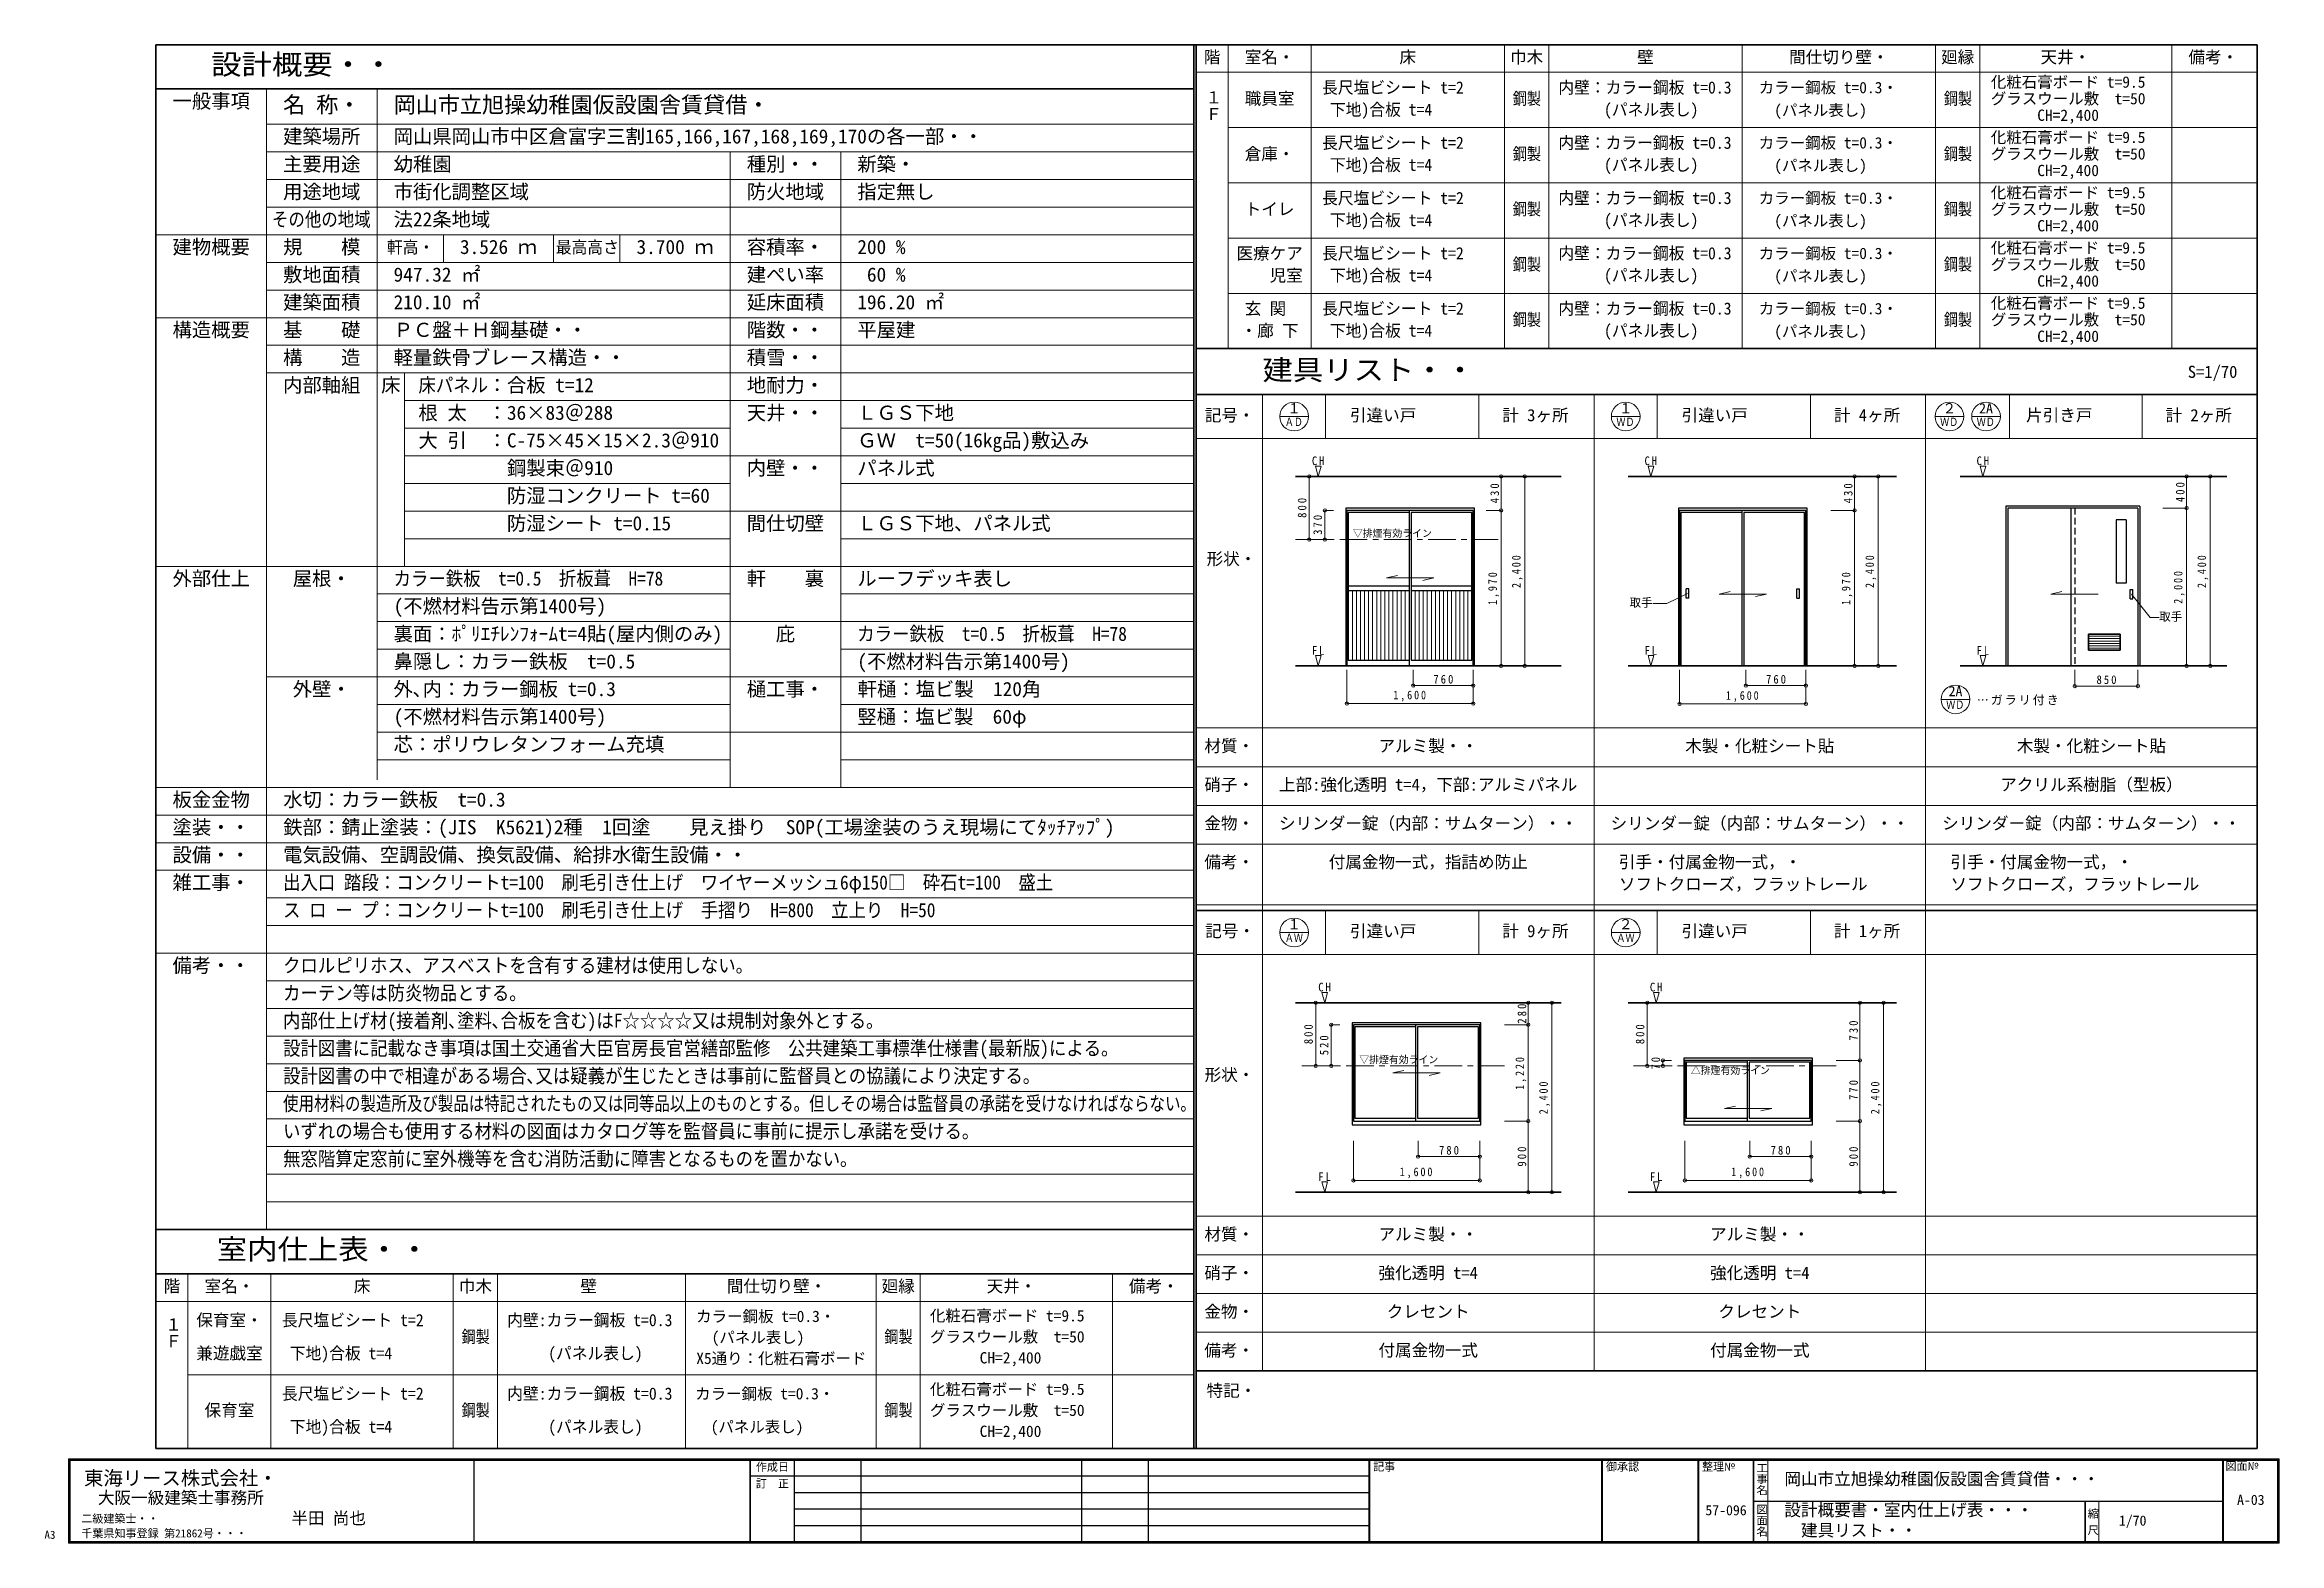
# Model space of a CAD drawing. Units: millimetres at full size, sheet at 1:70, with parts at 1:100. Extents: x -14303 to 14000, y -9695 to 9288.
import ezdxf
from ezdxf.enums import TextEntityAlignment as Align

# ---------------------------------------------------------------- set-up
doc = ezdxf.new("R2010")
doc.units = ezdxf.units.MM
doc.header["$LTSCALE"] = 70
doc.header["$PDMODE"] = 32
doc.header["$PDSIZE"] = 42
doc.linetypes.add('CHAIN1', pattern=[8, 5, -1, 1, -1])
doc.linetypes.add('DASHED1', pattern=[1.8, 1.2, -0.6])
for name, color, linetype, lineweight in [('0-0', 7, 'Continuous', 18), ('1-1', 7, 'Continuous', 18), ('9-0', 7, 'Continuous', 18), ('F-0', 3, 'Continuous', 25)]:
    doc.layers.add(name, color=color, linetype=linetype, lineweight=lineweight)
doc.layers.add('0-1', color=7, linetype='Continuous')
doc.layers.add('F-1', color=7, linetype='Continuous')
doc.styles.add('@ＭＳ ゴシック', font='')
doc.styles.add('HGｺﾞｼｯｸM', font='')
doc.styles.add('ＭＳ ゴシック', font='')
doc.styles.get('@ＭＳ ゴシック').set_extended_font_data('@MS Gothic')
doc.styles.get('HGｺﾞｼｯｸM').set_extended_font_data('HGｺﾞｼｯｸM')
doc.styles.get('ＭＳ ゴシック').set_extended_font_data('MS Gothic')

msp = doc.modelspace()

# ---------------------------------------------------------------- texts
at = {"layer": '0-0', "style": 'ＭＳ ゴシック'}
for s, height, p in [('設計概要書・室内仕上げ表・・・', 154, (7731.5, -9395.75)), ('1/70', 128.3, (11968.25, -9509.5)), ('A-03', 128.3, (13464.5, -9247)), ('\u3000建具リスト・・', 154, (7731.5, -9653))]:
    msp.add_text(s, height=height, dxfattribs=at).set_placement(p, align=Align.BOTTOM_LEFT)
at = {"layer": '0-1', "color": 3, "style": 'ＭＳ ゴシック', "width": 1.1}
for s, p in [('設計概要・・', (-12193.86, 8832.8)), ('建具リスト・・', (1120.14, 4962.43)), ('室内仕上表・・', (-12123.65, -6175.21))]:
    msp.add_text(s, height=256.6, dxfattribs=at).set_placement(p, align=Align.BOTTOM_LEFT)
at = {"layer": '0-1'}
for s, height, style, p in [('階', 154, 'ＭＳ ゴシック', (378.14, 9007.8)), ('室名・', 154, 'ＭＳ ゴシック', (896.14, 9007.8)), ('床', 154, 'ＭＳ ゴシック', (2856.14, 9007.8)), ('巾木', 154, 'ＭＳ ゴシック', (4256.14, 9007.8)), ('壁', 154, 'ＭＳ ゴシック', (5866.14, 9007.8)), ('間仕切り壁・', 154, 'ＭＳ ゴシック', (7791.14, 9007.8)), ('廻縁', 154, 'ＭＳ ゴシック', (9716.14, 9007.8)), ('天井・', 154, 'ＭＳ ゴシック', (10976.14, 9007.8)), ('備考・', 154, 'ＭＳ ゴシック', (12848.81, 9007.8)), ('カラー鋼板 t=0.3・', 143.7, 'ＭＳ ゴシック', (7406.14, 8629.8)), ('化粧石膏ボード t=9.5', 143.7, 'ＭＳ ゴシック', (10346.14, 8699.8)), ('一般事項', 179.6, 'ＭＳ ゴシック', (-12683.86, 8430.3)), ('名 称・', 205.3, 'ＭＳ ゴシック', (-11283.86, 8363.8)), ('岡山市立旭操幼稚園仮設園舎賃貸借・', 205.3, 'ＭＳ ゴシック', (-9883.86, 8363.8)), ('職員室', 154, 'ＭＳ ゴシック', (896.14, 8482.8)), ('\u3000(パネル表し)', 143.7, 'ＭＳ ゴシック', (7406.14, 8342.8)), ('グラスウール敷\u3000t=50', 143.7, 'ＭＳ ゴシック', (10346.14, 8489.8)), ('建築場所', 179.6, 'ＭＳ ゴシック', (-11283.86, 7982.3)), ('岡山県岡山市中区倉富字三割165,166,167,168,169,170の各一部・・', 179.6, 'ＭＳ ゴシック', (-9883.86, 7982.3)), ('化粧石膏ボード t=9.5', 143.7, 'ＭＳ ゴシック', (10346.14, 7999.8)), ('\u3000\u3000\u3000CH=2,400', 143.7, 'ＭＳ ゴシック', (10346.14, 8279.8)), ('倉庫・', 154, 'ＭＳ ゴシック', (896.14, 7782.8)), ('カラー鋼板 t=0.3・', 143.7, 'ＭＳ ゴシック', (7406.14, 7929.8)), ('グラスウール敷\u3000t=50', 143.7, 'ＭＳ ゴシック', (10346.14, 7789.8)), ('主要用途', 179.6, 'ＭＳ ゴシック', (-11283.86, 7632.3)), ('幼稚園', 179.6, 'ＭＳ ゴシック', (-9883.86, 7632.3)), ('種別・・', 179.6, 'ＭＳ ゴシック', (-5410.86, 7632.3)), ('新築・', 179.6, 'ＭＳ ゴシック', (-4010.86, 7632.3)), ('\u3000(パネル表し)', 143.7, 'ＭＳ ゴシック', (7406.14, 7642.8)), ('\u3000\u3000\u3000CH=2,400', 143.7, 'ＭＳ ゴシック', (10346.14, 7579.8)), ('用途地域', 179.6, 'ＭＳ ゴシック', (-11283.86, 7282.3)), ('市街化調整区域', 179.6, 'ＭＳ ゴシック', (-9883.86, 7282.3)), ('防火地域', 179.6, 'ＭＳ ゴシック', (-5410.86, 7282.3)), ('指定無し', 179.6, 'ＭＳ ゴシック', (-4010.86, 7282.3)), ('カラー鋼板 t=0.3・', 143.7, 'ＭＳ ゴシック', (7406.14, 7229.8)), ('化粧石膏ボード t=9.5', 143.7, 'ＭＳ ゴシック', (10346.14, 7299.8)), ('法22条地域', 179.6, 'ＭＳ ゴシック', (-9883.86, 6932.29)), ('トイレ', 154, 'ＭＳ ゴシック', (896.14, 7082.8)), ('\u3000(パネル表し)', 143.7, 'ＭＳ ゴシック', (7406.14, 6942.8)), ('グラスウール敷\u3000t=50', 143.7, 'ＭＳ ゴシック', (10346.14, 7089.8)), ('建物概要', 179.6, 'ＭＳ ゴシック', (-12683.86, 6582.29)), ('規\u3000\u3000模', 179.6, 'ＭＳ ゴシック', (-11283.86, 6582.3)), ('3.526 ｍ', 179.6, 'ＭＳ ゴシック', (-9043.86, 6582.3)), ('3.700 ｍ', 179.6, 'ＭＳ ゴシック', (-6807.36, 6582.3)), ('容積率・', 179.6, 'ＭＳ ゴシック', (-5410.86, 6582.3)), ('200 %', 179.6, 'ＭＳ ゴシック', (-4010.86, 6582.3)), ('化粧石膏ボード t=9.5', 143.7, 'ＭＳ ゴシック', (10346.14, 6599.8)), ('\u3000\u3000\u3000CH=2,400', 143.7, 'ＭＳ ゴシック', (10346.14, 6879.8)), ('医療ケア', 154, 'ＭＳ ゴシック', (791.53, 6522.8)), ('カラー鋼板 t=0.3・', 143.7, 'ＭＳ ゴシック', (7406.14, 6529.8)), ('グラスウール敷\u3000t=50', 143.7, 'ＭＳ ゴシック', (10346.14, 6389.8)), ('敷地面積', 179.6, 'ＭＳ ゴシック', (-11283.86, 6232.29)), ('947.32 ㎡', 179.6, 'ＭＳ ゴシック', (-9883.86, 6232.29)), ('建ぺい率', 179.6, 'HGｺﾞｼｯｸM', (-5410.86, 6232.29)), (' 60 %', 179.6, 'ＭＳ ゴシック', (-4010.86, 6232.29)), ('\u3000\u3000児室', 154, 'ＭＳ ゴシック', (791.14, 6242.8)), ('\u3000(パネル表し)', 143.7, 'ＭＳ ゴシック', (7406.14, 6242.8)), ('\u3000\u3000\u3000CH=2,400', 143.7, 'ＭＳ ゴシック', (10346.14, 6179.8)), ('建築面積', 179.6, 'ＭＳ ゴシック', (-11283.86, 5882.3)), ('210.10 ㎡', 179.6, 'ＭＳ ゴシック', (-9883.86, 5882.29)), ('延床面積', 179.6, 'ＭＳ ゴシック', (-5410.86, 5882.3)), ('196.20 ㎡', 179.6, 'ＭＳ ゴシック', (-4010.86, 5882.29)), ('玄 関', 154, 'ＭＳ ゴシック', (896.14, 5822.8)), ('カラー鋼板 t=0.3・', 143.7, 'ＭＳ ゴシック', (7406.14, 5829.8)), ('化粧石膏ボード t=9.5', 143.7, 'ＭＳ ゴシック', (10346.14, 5899.8)), ('構造概要', 179.6, 'ＭＳ ゴシック', (-12683.86, 5532.29)), ('基\u3000\u3000礎', 179.6, 'ＭＳ ゴシック', (-11283.86, 5532.29)), ('ＰＣ盤＋Ｈ鋼基礎・・', 179.6, 'ＭＳ ゴシック', (-9882.82, 5532.29)), ('階数・・', 179.6, 'ＭＳ ゴシック', (-5410.86, 5532.29)), ('平屋建', 179.6, 'ＭＳ ゴシック', (-4010.86, 5532.29)), ('・廊 下', 154, 'ＭＳ ゴシック', (843.64, 5542.8)), ('\u3000(パネル表し)', 143.7, 'ＭＳ ゴシック', (7406.14, 5542.8)), ('グラスウール敷\u3000t=50', 143.7, 'ＭＳ ゴシック', (10346.14, 5689.8)), ('\u3000\u3000\u3000CH=2,400', 143.7, 'ＭＳ ゴシック', (10346.14, 5479.8)), ('構\u3000\u3000造', 179.6, 'ＭＳ ゴシック', (-11283.86, 5182.29)), ('軽量鉄骨ブレース構造・・', 179.6, 'ＭＳ ゴシック', (-9884.04, 5182.6)), ('積雪・・', 179.6, 'ＭＳ ゴシック', (-5410.86, 5182.29)), ('S=1/70', 154, 'ＭＳ ゴシック', (12840.8, 5021.05)), ('内部軸組', 179.6, 'ＭＳ ゴシック', (-11283.86, 4832.29)), ('床', 179.6, 'ＭＳ ゴシック', (-10041.36, 4832.29)), ('：合板 t=12', 179.6, 'ＭＳ ゴシック', (-8693.86, 4832.29)), ('地耐力・', 179.6, 'ＭＳ ゴシック', (-5410.86, 4832.29)), ('根 太', 179.6, 'ＭＳ ゴシック', (-9568.86, 4482.29)), ('：36×83＠288', 179.6, 'ＭＳ ゴシック', (-8693.86, 4482.29)), ('天井・・', 179.6, 'ＭＳ ゴシック', (-5410.86, 4482.29)), ('ＬＧＳ下地', 179.6, 'ＭＳ ゴシック', (-4010.86, 4482.29)), ('記号・', 154, 'ＭＳ ゴシック', (390.83, 4471.32)), ('１', 128.3, 'ＭＳ ゴシック', (1433.91, 4580.07)), ('引違い戸', 154, 'ＭＳ ゴシック', (2229.22, 4472.43)), ('計 3ヶ所', 154, 'ＭＳ ゴシック', (4158.71, 4472.43)), ('１', 128.3, 'ＭＳ ゴシック', (5633.91, 4580.07)), ('引違い戸', 154, 'ＭＳ ゴシック', (6429.22, 4472.43)), ('計 4ヶ所', 154, 'ＭＳ ゴシック', (8358.71, 4472.43)), ('２', 128.3, 'ＭＳ ゴシック', (9733.91, 4580.07)), ('2A', 128.3, 'ＭＳ ゴシック', (10197.91, 4580.07)), ('片引き戸', 154, 'ＭＳ ゴシック', (10793.22, 4472.43)), ('計 2ヶ所', 154, 'ＭＳ ゴシック', (12558.71, 4472.43)), ('大 引', 179.6, 'ＭＳ ゴシック', (-9568.86, 4132.29)), ('：C-75×45×15×2.3＠910', 179.6, 'ＭＳ ゴシック', (-8693.86, 4132.29)), ('ＧＷ\u3000t=50(16kg品)敷込み', 179.6, 'ＭＳ ゴシック', (-4010.86, 4132.29)), ('\u3000鋼製束＠910', 179.6, 'ＭＳ ゴシック', (-8693.86, 3782.29)), ('内壁・・', 179.6, 'ＭＳ ゴシック', (-5410.86, 3782.29)), ('パネル式', 179.6, 'ＭＳ ゴシック', (-4010.86, 3782.29)), ('\u3000防湿コンクリート t=60', 179.6, 'ＭＳ ゴシック', (-8693.86, 3432.29)), ('\u3000防湿シート t=0.15', 179.6, 'ＭＳ ゴシック', (-8693.86, 3082.29)), ('間仕切壁', 179.6, 'ＭＳ ゴシック', (-5410.86, 3082.29)), ('ＬＧＳ下地、パネル式', 179.6, 'ＭＳ ゴシック', (-4010.86, 3082.29)), ('形状・', 154, 'ＭＳ ゴシック', (413.14, 2652.43)), ('外部仕上', 179.6, 'ＭＳ ゴシック', (-12683.86, 2382.29)), ('屋根・', 179.6, 'ＭＳ ゴシック', (-11161.36, 2382.29)), ('軒\u3000\u3000裏', 179.6, 'ＭＳ ゴシック', (-5410.86, 2382.29)), ('ルーフデッキ表し', 179.6, 'ＭＳ ゴシック', (-4010.86, 2382.29)), ('(不燃材料告示第1400号)', 179.6, 'ＭＳ ゴシック', (-9883.86, 2032.29)), ('裏面：ﾎﾟﾘｴﾁﾚﾝﾌｫｰﾑt=4貼(屋内側のみ)', 179.6, 'ＭＳ ゴシック', (-9883.86, 1682.29)), ('庇', 179.6, 'ＭＳ ゴシック', (-5043.36, 1682.29)), ('鼻隠し：カラー鉄板\u3000t=0.5', 179.6, 'ＭＳ ゴシック', (-9883.86, 1332.29)), ('(不燃材料告示第1400号)', 179.6, 'ＭＳ ゴシック', (-4010.86, 1332.29)), ('外壁・', 179.6, 'ＭＳ ゴシック', (-11161.36, 982.29)), ('外､内：カラー鋼板 t=0.3', 179.6, 'ＭＳ ゴシック', (-9883.86, 982.29)), ('樋工事・', 179.6, 'ＭＳ ゴシック', (-5410.86, 982.29)), ('軒樋：塩ビ製\u3000120角', 179.6, 'ＭＳ ゴシック', (-4006.56, 982.27)), ('2A', 128.3, 'ＭＳ ゴシック', (9811.45, 997.12)), ('(不燃材料告示第1400号)', 179.6, 'ＭＳ ゴシック', (-9883.86, 632.29)), ('竪樋：塩ビ製\u300060φ', 179.6, 'ＭＳ ゴシック', (-4010.86, 632.29)), ('芯：ポリウレタンフォーム充填', 179.6, 'ＭＳ ゴシック', (-9883.86, 282.29)), ('材質・', 154, 'ＭＳ ゴシック', (385.14, 282.43)), ('アルミ製・・', 154, 'ＭＳ ゴシック', (2590.14, 282.43)), ('木製・化粧シート貼', 154, 'ＭＳ ゴシック', (6475.14, 282.43)), ('木製・化粧シート貼', 154, 'ＭＳ ゴシック', (10675.14, 282.43)), ('硝子・', 154, 'ＭＳ ゴシック', (385.14, -207.57)), ('上部:強化透明 t=4，下部:アルミパネル', 154, 'ＭＳ ゴシック', (1330.14, -207.57)), ('アクリル系樹脂（型板）', 154, 'ＭＳ ゴシック', (10465.14, -207.57)), ('板金金物', 179.6, 'ＭＳ ゴシック', (-12683.86, -417.71)), ('水切：カラー鉄板\u3000t=0.3', 179.6, 'ＭＳ ゴシック', (-11281.37, -417.71)), ('塗装・・', 179.6, 'ＭＳ ゴシック', (-12683.86, -767.71)), ('鉄部：錆止塗装：(JIS\u3000K5621)2種\u30001回塗\u3000\u3000見え掛り\u3000SOP(工場塗装のうえ現場にてﾀｯﾁｱｯﾌﾟ)', 179.6, 'ＭＳ ゴシック', (-11281.37, -767.71)), ('金物・', 154, 'ＭＳ ゴシック', (385.14, -697.57)), ('シリンダー錠（内部：サムターン）・・', 154, 'ＭＳ ゴシック', (1330.14, -697.57)), ('シリンダー錠（内部：サムターン）・・', 154, 'ＭＳ ゴシック', (5530.14, -697.57)), ('シリンダー錠（内部：サムターン）・・', 154, 'ＭＳ ゴシック', (9730.14, -697.57)), ('設備・・', 179.6, 'ＭＳ ゴシック', (-12683.86, -1117.71)), ('電気設備、空調設備、換気設備、給排水衛生設備・・', 179.6, 'ＭＳ ゴシック', (-11283.86, -1117.71)), ('備考・', 154, 'ＭＳ ゴシック', (385.14, -1187.57)), ('付属金物一式，指詰め防止', 154, 'ＭＳ ゴシック', (1960.14, -1187.57)), ('引手・付属金物一式，・', 154, 'ＭＳ ゴシック', (5635.14, -1187.57)), ('引手・付属金物一式，・', 154, 'ＭＳ ゴシック', (9835.14, -1187.57)), ('雑工事・', 179.6, 'ＭＳ ゴシック', (-12683.86, -1467.71)), ('ソフトクローズ，フラットレール', 154, 'ＭＳ ゴシック', (5635.14, -1467.57)), ('ソフトクローズ，フラットレール', 154, 'ＭＳ ゴシック', (9835.14, -1467.57)), ('記号・', 154, 'ＭＳ ゴシック', (395.49, -2061.3)), ('１', 128.3, 'ＭＳ ゴシック', (1433.91, -1954.93)), ('引違い戸', 154, 'ＭＳ ゴシック', (2229.22, -2062.57)), ('計 9ヶ所', 154, 'ＭＳ ゴシック', (4158.71, -2062.57)), ('２', 128.3, 'ＭＳ ゴシック', (5633.91, -1954.93)), ('引違い戸', 154, 'ＭＳ ゴシック', (6429.22, -2062.57)), ('計 1ヶ所', 154, 'ＭＳ ゴシック', (8358.71, -2062.57)), ('備考・・', 179.6, 'ＭＳ ゴシック', (-12683.86, -2517.71)), ('形状・', 154, 'ＭＳ ゴシック', (387.87, -3882.57)), ('材質・', 154, 'ＭＳ ゴシック', (385.14, -5902.57)), ('アルミ製・・', 154, 'ＭＳ ゴシック', (2590.14, -5902.57)), ('アルミ製・・', 154, 'ＭＳ ゴシック', (6790.14, -5902.57)), ('硝子・', 154, 'ＭＳ ゴシック', (385.14, -6392.57)), ('強化透明 t=4', 154, 'ＭＳ ゴシック', (2590.14, -6392.57)), ('強化透明 t=4', 154, 'ＭＳ ゴシック', (6790.14, -6392.57)), ('階', 154, 'ＭＳ ゴシック', (-12795.86, -6560.21)), ('室名・', 154, 'ＭＳ ゴシック', (-12277.86, -6560.21)), ('床', 154, 'ＭＳ ゴシック', (-10387.86, -6560.21)), ('巾木', 154, 'ＭＳ ゴシック', (-9057.86, -6560.21)), ('壁', 154, 'ＭＳ ゴシック', (-7517.86, -6560.21)), ('間仕切り壁・', 154, 'ＭＳ ゴシック', (-5662.86, -6560.21)), ('廻縁', 154, 'ＭＳ ゴシック', (-3702.86, -6560.21)), ('天井・', 154, 'ＭＳ ゴシック', (-2372.86, -6560.21)), ('備考・', 154, 'ＭＳ ゴシック', (-570.19, -6560.21)), ('保育室・', 154, 'ＭＳ ゴシック', (-12382.86, -6990.71)), ('カラー鋼板 t=0.3・', 143.7, 'ＭＳ ゴシック', (-6051.86, -6934.71)), ('化粧石膏ボード t=9.5', 143.7, 'ＭＳ ゴシック', (-3091.07, -6927.71)), ('金物・', 154, 'ＭＳ ゴシック', (385.14, -6882.57)), ('クレセント', 154, 'ＭＳ ゴシック', (2695.14, -6882.57)), ('クレセント', 154, 'ＭＳ ゴシック', (6895.14, -6882.57)), ('\u3000(パネル表し)', 143.7, 'ＭＳ ゴシック', (-6051.86, -7200.71)), ('グラスウール敷\u3000t=50', 143.7, 'ＭＳ ゴシック', (-3091.07, -7193.71)), ('兼遊戯室', 154, 'ＭＳ ゴシック', (-12382.86, -7410.71)), ('X5通り：化粧石膏ボード', 143.7, 'ＭＳ ゴシック', (-6050.7, -7466.71)), ('CH=2,400', 143.7, 'ＭＳ ゴシック', (-2461.07, -7459.71)), ('備考・', 154, 'ＭＳ ゴシック', (385.14, -7372.57)), ('付属金物一式', 154, 'ＭＳ ゴシック', (2590.14, -7372.57)), ('付属金物一式', 154, 'ＭＳ ゴシック', (6790.14, -7372.57)), ('保育室', 154, 'ＭＳ ゴシック', (-12277.86, -8131.71)), ('カラー鋼板 t=0.3・', 143.7, 'ＭＳ ゴシック', (-6063.96, -7914.71)), ('化粧石膏ボード t=9.5', 143.7, 'ＭＳ ゴシック', (-3091.07, -7858.71)), ('グラスウール敷\u3000t=50', 143.7, 'ＭＳ ゴシック', (-3091.07, -8124.71)), ('特記・', 154, 'ＭＳ ゴシック', (413.14, -7883.16)), ('\u3000(パネル表し)', 143.7, 'ＭＳ ゴシック', (-6063.96, -8334.71)), ('CH=2,400', 143.7, 'ＭＳ ゴシック', (-2461.07, -8390.71))]:
    msp.add_text(s, height=height, dxfattribs=dict(at, style=style)).set_placement(p, align=Align.BOTTOM_LEFT)
at = {"layer": '0-1', "style": 'ＭＳ ゴシック'}
for s, height, width, p in [('長尺塩ビシート t=2', 154, 0.95, (1876.14, 8622.8)), ('内壁：カラー鋼板 t=0.3', 154, 0.95, (4868.64, 8622.8)), (' 下地)合板 t=4', 154, 0.95, (1876.14, 8342.8)), ('鋼製', 154, 0.85, (4291.14, 8482.8)), ('(パネル表し)', 154, 0.95, (5446.14, 8342.8)), ('鋼製', 154, 0.85, (9751.14, 8482.8)), ('長尺塩ビシート t=2', 154, 0.95, (1876.14, 7922.8)), ('鋼製', 154, 0.85, (4291.14, 7782.8)), ('内壁：カラー鋼板 t=0.3', 154, 0.95, (4868.64, 7922.8)), ('鋼製', 154, 0.85, (9751.14, 7782.8)), (' 下地)合板 t=4', 154, 0.95, (1876.14, 7642.8)), ('(パネル表し)', 154, 0.95, (5446.14, 7642.8)), ('長尺塩ビシート t=2', 154, 0.95, (1876.14, 7222.8)), ('内壁：カラー鋼板 t=0.3', 154, 0.95, (4868.64, 7222.8)), ('その他の地域', 179.6, 0.85, (-11423.86, 6932.3)), (' 下地)合板 t=4', 154, 0.95, (1876.14, 6942.8)), ('鋼製', 154, 0.85, (4291.14, 7082.8)), ('(パネル表し)', 154, 0.95, (5446.14, 6942.8)), ('鋼製', 154, 0.85, (9751.14, 7082.8)), ('軒高・', 154, 0.95, (-9967.86, 6599.8)), ('最高高さ', 154, 0.95, (-7829.36, 6599.8)), ('長尺塩ビシート t=2', 154, 0.95, (1876.14, 6522.8)), ('鋼製', 154, 0.85, (4291.14, 6382.8)), ('内壁：カラー鋼板 t=0.3', 154, 0.95, (4868.64, 6522.8)), ('鋼製', 154, 0.85, (9751.14, 6382.8)), (' 下地)合板 t=4', 154, 0.95, (1876.14, 6242.8)), ('(パネル表し)', 154, 0.95, (5446.14, 6242.8)), ('長尺塩ビシート t=2', 154, 0.95, (1876.14, 5822.8)), ('内壁：カラー鋼板 t=0.3', 154, 0.95, (4868.64, 5822.8)), (' 下地)合板 t=4', 154, 0.95, (1876.14, 5542.8)), ('鋼製', 154, 0.85, (4291.14, 5682.8)), ('(パネル表し)', 154, 0.95, (5446.14, 5542.8)), ('鋼製', 154, 0.85, (9751.14, 5682.8)), ('床パネル', 179.6, 0.9, (-9568.86, 4832.29)), ('ＡＤ', 102.6, 0.8, (1403.6, 4427.06)), ('ＷＤ', 102.6, 0.8, (5603.6, 4427.06)), ('ＷＤ', 102.6, 0.8, (9703.6, 4427.06)), ('ＷＤ', 102.6, 0.8, (10167.6, 4427.06)), ('カラー鉄板\u3000t=0.5\u3000折板葺\u3000H=78', 179.6, 0.9, (-9883.86, 2382.29)), ('カラー鉄板\u3000t=0.5\u3000折板葺\u3000H=78', 179.6, 0.9, (-4010.86, 1682.29)), ('ＷＤ', 102.6, 0.8, (9781.13, 844.12)), ('出入口 踏段：コンクリートt=100\u3000刷毛引き仕上げ\u3000ワイヤーメッシュ6φ150□\u3000砕石t=100\u3000盛土', 179.6, 0.9, (-11283.86, -1467.71)), ('ス ロ ー プ：コンクリートt=100\u3000刷毛引き仕上げ\u3000手摺り\u3000H=800\u3000立上り\u3000H=50', 179.6, 0.9, (-11283.86, -1817.71)), ('ＡＷ', 102.6, 0.8, (1403.6, -2107.94)), ('ＡＷ', 102.6, 0.8, (5603.6, -2107.94)), ('クロルピリホス、アスベストを含有する建材は使用しない。', 179.6, 0.9, (-11283.86, -2517.71)), ('カーテン等は防炎物品とする｡', 179.6, 0.9, (-11283.86, -2867.71)), ('内部仕上げ材(接着剤､塗料､合板を含む)はF☆☆☆☆又は規制対象外とする｡', 179.6, 0.9, (-11283.86, -3217.71)), ('設計図書に記載なき事項は国土交通省大臣官房長官営繕部監修\u3000公共建築工事標準仕様書(最新版)による｡', 179.6, 0.9, (-11283.86, -3567.71)), ('設計図書の中で相違がある場合､又は疑義が生じたときは事前に監督員との協議により決定する｡', 179.6, 0.9, (-11283.86, -3917.71)), ('使用材料の製造所及び製品は特記されたもの又は同等品以上のものとする。但しその場合は監督員の承諾を受けなければならない｡', 179.6, 0.8, (-11283.86, -4267.71)), ('いずれの場合も使用する材料の図面はカタログ等を監督員に事前に提示し承諾を受ける｡', 179.6, 0.9, (-11283.86, -4617.71)), ('無窓階算定窓前に室外機等を含む消防活動に障害となるものを置かない｡', 179.6, 0.9, (-11283.86, -4967.71)), ('長尺塩ビシート t=2', 154, 0.95, (-11297.86, -6990.71)), ('内壁:カラー鋼板 t=0.3', 154, 0.95, (-8445.36, -6990.71)), ('鋼製', 154, 0.85, (-9022.86, -7200.71)), ('鋼製', 154, 0.85, (-3667.86, -7200.71)), (' 下地)合板 t=4', 154, 0.95, (-11297.86, -7410.71)), ('(パネル表し)', 154, 0.95, (-7925.88, -7410.71)), ('長尺塩ビシート t=2', 154, 0.95, (-11297.86, -7921.71)), ('鋼製', 154, 0.85, (-9022.86, -8131.71)), ('内壁:カラー鋼板 t=0.3', 154, 0.95, (-8445.36, -7921.71)), ('鋼製', 154, 0.85, (-3667.86, -8131.71)), (' 下地)合板 t=4', 154, 0.95, (-11297.86, -8341.71)), ('(パネル表し)', 154, 0.95, (-7925.88, -8341.71))]:
    msp.add_text(s, height=height, dxfattribs=dict(at, width=width)).set_placement(p, align=Align.BOTTOM_LEFT)
at = {"layer": '0-1', "style": '@ＭＳ ゴシック'}
for p in [(378.14, 8727.8), (-12795.86, -6815.71)]:
    msp.add_text('１Ｆ', height=154, rotation=270, dxfattribs=at).set_placement(p, align=Align.BOTTOM_LEFT)
at = {"layer": '9-0', "style": 'ＭＳ ゴシック'}
for s, height, p in [('▽排煙有効ライン', 91.64, (2266.29, 3025.42)), ('取手', 107.8, (5769.24, 2134.71)), ('取手', 107.8, (12477.85, 1957.1)), ('▽排煙有効ライン', 91.64, (2347.15, -3640.96)), ('△排煙有効ライン', 91.64, (6547.15, -3778.76))]:
    msp.add_text(s, height=height, dxfattribs=at).set_placement(p, align=Align.BOTTOM_LEFT)
at = {"layer": '9-0', "char_height": 110, "attachment_point": 7, "style": 'ＭＳ ゴシック'}
for s, insert in [('\\T1.36;\\W0.9;CH', (1746.66, 3960.04)), ('\\T1.36;\\W0.9;CH', (5959.82, 3960.04)), ('\\T1.36;\\W0.9;CH', (10165.48, 3960.04)), ('\\T1.36;\\W0.9;FL', (1746.66, 1560.04)), ('\\T1.36;\\W0.9;FL', (5959.82, 1560.04)), ('\\T1.36;\\W0.9;FL', (10165.48, 1560.04)), ('\\T1.38;\\W0.9;760', (3285.83, 1193.77)), ('\\T1.38;\\W0.9;760', (7498.99, 1193.77)), ('\\T1.38;\\W0.9;850', (11684.65, 1187.59)), ('\\T1.38;\\W0.85;1,600', (2778.04, 967.37)), ('\\T1.38;\\W0.85;1,600', (6991.2, 961.18)), ('\\T1.18;\\~…ガラリ付き', (10081.32, 919.49)), ('\\T1.36;\\W0.9;CH', (1827.52, -2706.35)), ('\\T1.36;\\W0.9;CH', (6027.52, -2706.35)), ('\\T1.38;\\W0.9;780', (3356.69, -4772.61)), ('\\T1.38;\\W0.9;780', (7556.69, -4772.61)), ('\\T1.36;\\W0.9;FL', (1827.52, -5106.35)), ('\\T1.38;\\W0.85;1,600', (2858.9, -5072.61)), ('\\T1.36;\\W0.9;FL', (6027.52, -5106.35)), ('\\T1.38;\\W0.85;1,600', (7058.9, -5072.61))]:
    msp.add_mtext(s, dxfattribs=dict(at, insert=insert))
at = {"layer": '9-0', "char_height": 110, "attachment_point": 7, "rotation": 90, "style": 'ＭＳ ゴシック'}
for s, insert in [('\\T1.38;\\W0.9;430', (4118.61, 3478.61)), ('\\T1.38;\\W0.9;430', (8595.66, 3478.61)), ('\\T1.38;\\W0.9;400', (12801.32, 3493.61)), ('\\T1.38;\\W0.9;800', (1678.98, 3294.02)), ('\\T1.38;\\W0.9;370', (1876.94, 3079.02)), ('\\T1.38;\\W0.85;1,970', (4118.61, 2190.82)), ('\\T1.38;\\W0.85;2,400', (4418.61, 2405.82)), ('\\T1.38;\\W0.85;1,970', (8595.66, 2190.82)), ('\\T1.38;\\W0.85;2,400', (8895.66, 2405.82)), ('\\T1.38;\\W0.85;2,000', (12801.32, 2205.82)), ('\\T1.38;\\W0.85;2,400', (13101.32, 2405.82)), ('\\T1.38;\\W0.9;280', (4463.36, -3112.78)), ('\\T1.38;\\W0.9;730', (8663.36, -3325.75)), ('\\T1.37;\\W0.9;800', (1759.84, -3372.36)), ('\\T1.37;\\W0.9;520', (1957.79, -3512.36)), ('\\T1.37;\\W0.9;800', (5959.84, -3372.36)), ('\\T1.38;\\W0.85;1,220', (4463.36, -3950.57)), ('\\T1.36;\\W0.9;70', (6157.79, -3693.61)), ('\\T1.38;\\W0.85;2,400', (4763.36, -4260.57)), ('\\T1.37;\\W0.9;770', (8663.36, -4078.56)), ('\\T1.38;\\W0.85;2,400', (8963.36, -4260.57)), ('\\T1.38;\\W0.9;900', (4463.36, -4922.78)), ('\\T1.38;\\W0.9;900', (8663.36, -4922.78))]:
    msp.add_mtext(s, dxfattribs=dict(at, insert=insert))
at = {"layer": 'F-0', "color": 7, "style": 'ＭＳ ゴシック'}
for s, height, p in [('作成日', 102.6, (-5295.5, -8809.5)), ('記事', 102.6, (2522.48, -8805.7)), ('御承認', 102.6, (5471.23, -8806.45)), ('整理№', 102.6, (6687.51, -8805.69)), ('図面№', 102.6, (13317.14, -8798.7)), ('訂\u3000正', 102.6, (-5295.5, -9019.5)), ('岡山市立旭操幼稚園仮設園舎賃貸借・・・', 154, (7731.5, -9002)), ('57-096', 128.3, (6730.5, -9378.25)), ('A3', 102.6, (-14305.87, -9668.72))]:
    msp.add_text(s, height=height, dxfattribs=at).set_placement(p, align=Align.BOTTOM_LEFT)
at = {"layer": 'F-0', "color": 7, "style": '@ＭＳ ゴシック'}
for s, p in [('工事名', (7364, -8669.5)), ('図面名', (7364, -9194.5)), ('縮 尺', (11558.75, -9247))]:
    msp.add_text(s, height=102.6, rotation=270, dxfattribs=at).set_placement(p, align=Align.BOTTOM_LEFT)
at = {"layer": 'F-1', "style": 'ＭＳ ゴシック'}
for s, height, p in [('東海リース株式会社・', 179.6, (-13804, -9012.5)), ('大阪一級建築士事務所', 154, (-13629, -9240)), ('二級建築士・・', 102.6, (-13839, -9464)), ('半田 尚也', 154, (-11179, -9499)), ('千葉県知事登録 第21862号・・・', 102.6, (-13839, -9650.67))]:
    msp.add_text(s, height=height, dxfattribs=at).set_placement(p, align=Align.BOTTOM_LEFT)

# ---------------------------------------------------------------- linework, layer by layer
at = {"layer": '0-0', "color": 2, "lineweight": 35}
for p, q in [((13720.14, 9287.8), (-12893.86, 9287.8)), ((-12893.86, 9287.8), (-12893.86, -8492.21)), ((252.14, 9287.8), (252.14, -8492.21)), ((280.14, 9287.8), (280.14, -8492.21)), ((13720.14, 9287.8), (13720.14, -8492.21)), ((252.14, 8727.8), (-12893.86, 8727.8)), ((13720.14, 5437.8), (280.14, 5437.8)), ((13720.14, 4857.43), (280.14, 4857.43)), ((13720.14, -1677.57), (280.14, -1677.57)), ((252.14, -5720.21), (-12893.86, -5720.21)), ((252.14, -6280.21), (-12893.86, -6280.21)), ((13720.14, -7512.21), (280.14, -7512.21)), ((13720.14, -8492.21), (-12893.86, -8492.21))]:
    msp.add_line(p, q, dxfattribs=at)
at = {"layer": '0-0'}
for p, q in [((686.14, 9287.8), (686.14, 5437.8)), ((1736.14, 9287.8), (1736.14, 5437.8)), ((4186.14, 9287.8), (4186.14, 5437.8)), ((4746.14, 9287.8), (4746.14, 5437.8)), ((7196.14, 9287.8), (7196.14, 5437.8)), ((9646.14, 9287.8), (9646.14, 5437.8)), ((10206.14, 9287.8), (10206.14, 5437.8)), ((12638.81, 9287.8), (12638.81, 5437.8)), ((13720.14, 8937.8), (280.14, 8937.8)), ((-11493.86, 8727.8), (-11493.86, -5720.21)), ((-10093.86, 8727.8), (-10093.86, 327.79)), ((-10093.86, 8727.8), (-10093.86, -22.21)), ((252.14, 8279.8), (-11493.86, 8279.8)), ((13720.14, 8237.8), (686.14, 8237.8)), ((252.14, 7929.8), (-11493.86, 7929.8)), ((-5620.86, 7929.8), (-5620.86, -120.21)), ((-4220.86, 7929.8), (-4220.86, -120.21)), ((-5620.86, 7579.8), (-11493.86, 7579.8)), ((252.14, 7579.8), (-5620.86, 7579.8)), ((13720.14, 7537.8), (686.14, 7537.8)), ((252.14, 7229.79), (-11493.86, 7229.79)), ((252.14, 7229.79), (-4220.86, 7229.79)), ((252.14, 7229.79), (-4220.86, 7229.79)), ((-5620.86, 6879.79), (-12893.86, 6879.79)), ((-9253.86, 6879.79), (-9253.86, 6529.8)), ((-7857.36, 6879.79), (-7857.36, 6529.8)), ((-7017.36, 6879.79), (-7017.36, 6529.8)), ((252.14, 6879.79), (-5620.86, 6879.79)), ((252.14, 6879.79), (-4220.86, 6879.79)), ((252.14, 6879.79), (-4220.86, 6879.79)), ((13720.14, 6837.8), (686.14, 6837.8)), ((-5620.86, 6529.79), (-11493.86, 6529.79)), ((252.14, 6529.79), (-5620.86, 6529.79)), ((13720.14, 6137.8), (686.14, 6137.8)), ((252.14, 5829.79), (-12893.86, 5829.79)), ((252.14, 5479.79), (-11493.86, 5479.79)), ((13720.14, 5437.8), (686.14, 5437.8)), ((252.14, 5129.79), (-11493.86, 5129.79)), ((-9743.86, 5129.79), (-9743.86, 2679.79)), ((1120.14, 4857.43), (1120.14, -1817.57)), ((1920.14, 4857.43), (1920.14, 4297.43)), ((3861, 4857.43), (3861, 4297.43)), ((6120.14, 4857.43), (6120.14, 4297.43)), ((8061, 4857.43), (8061, 4297.43)), ((10584.14, 4857.43), (10584.14, 4297.43)), ((12261, 4857.43), (12261, 4297.43)), ((252.14, 4779.79), (-9743.86, 4779.79)), ((1339.78, 4577.43), (1703.78, 4577.43)), ((5539.78, 4577.43), (5903.78, 4577.43)), ((9639.78, 4577.43), (10003.78, 4577.43)), ((10103.78, 4577.43), (10467.78, 4577.43)), ((-5620.86, 4429.79), (-9743.86, 4429.79)), ((252.14, 4429.79), (-4220.86, 4429.79)), ((13720.14, 4297.43), (280.14, 4297.43)), ((-5620.86, 4079.79), (-9743.86, 4079.79)), ((252.14, 4079.79), (-5620.86, 4079.79)), ((-5620.86, 3729.79), (-9743.86, 3729.79)), ((252.14, 3729.79), (-4220.86, 3729.79)), ((-5620.86, 3379.79), (-9743.86, 3379.79)), ((252.14, 3379.79), (-5620.86, 3379.79)), ((-5620.86, 3029.79), (-9743.86, 3029.79)), ((252.14, 3029.79), (-4220.86, 3029.79)), ((252.14, 2679.79), (-12893.86, 2679.79)), ((-5620.86, 2329.79), (-10093.86, 2329.79)), ((252.14, 2329.79), (-4220.86, 2329.79)), ((-5620.86, 1979.79), (-10093.86, 1979.79)), ((252.14, 1979.79), (-5620.86, 1979.79)), ((-5620.86, 1629.79), (-10093.86, 1629.79)), ((252.14, 1629.79), (-4220.86, 1629.79)), ((-5620.86, 1279.79), (-11493.86, 1279.79)), ((252.14, 1279.79), (-5620.86, 1279.79)), ((-5620.86, 929.79), (-10093.86, 929.79)), ((252.14, 929.79), (-4220.86, 929.79)), ((9717.32, 994.49), (10081.32, 994.49)), ((-5620.86, 579.79), (-10093.86, 579.79)), ((252.14, 579.79), (-5620.86, 579.79)), ((13720.14, 632.43), (280.14, 632.43)), ((-5620.86, 229.79), (-10093.86, 229.79)), ((252.14, 229.79), (-4220.86, 229.79)), ((13720.14, 142.43), (280.14, 142.43)), ((252.14, -120.21), (-12893.86, -120.21)), ((252.14, -120.21), (-11493.86, -120.21)), ((252.14, -470.21), (-12893.86, -470.21)), ((13720.14, -347.57), (280.14, -347.57)), ((252.14, -820.21), (-12893.86, -820.21)), ((13720.14, -837.57), (280.14, -837.57)), ((252.14, -1170.21), (-12893.86, -1170.21)), ((252.14, -1520.21), (-11493.86, -1520.21)), ((13720.14, -1607.57), (280.14, -1607.57)), ((13720.14, -1677.57), (280.14, -1677.57)), ((1920.14, -1677.57), (1920.14, -2237.57)), ((3861, -1677.57), (3861, -2237.57)), ((6120.14, -1677.57), (6120.14, -2237.57)), ((8061, -1677.57), (8061, -2237.57)), ((252.14, -1870.21), (-11493.86, -1870.21)), ((1120.14, -1817.57), (1120.14, -7512.21)), ((1339.78, -1957.57), (1703.78, -1957.57)), ((5539.78, -1957.57), (5903.78, -1957.57)), ((252.14, -2220.21), (-12893.86, -2220.21)), ((13720.14, -2237.57), (280.14, -2237.57)), ((252.14, -2570.21), (-11493.86, -2570.21)), ((252.14, -2920.21), (-11493.86, -2920.21)), ((252.14, -3270.21), (-11493.86, -3270.21)), ((252.14, -3620.21), (-11493.86, -3620.21)), ((252.14, -3970.21), (-11493.86, -3970.21)), ((252.14, -4320.21), (-11493.86, -4320.21)), ((252.14, -4670.21), (-11493.86, -4670.21)), ((252.14, -5020.21), (-11493.86, -5020.21)), ((252.14, -5370.21), (-11493.86, -5370.21)), ((13720.14, -5552.57), (280.14, -5552.57)), ((13720.14, -6042.57), (280.14, -6042.57)), ((-12487.86, -6280.21), (-12487.86, -8492.21)), ((-11437.86, -6280.21), (-11437.86, -8492.21)), ((-9127.86, -6280.21), (-9127.86, -8492.21)), ((-8567.86, -6280.21), (-8567.86, -8492.21)), ((-6187.86, -6280.21), (-6187.86, -8492.21)), ((-3772.86, -6280.21), (-3772.86, -8492.21)), ((-3212.86, -6280.21), (-3212.86, -8492.21)), ((-780.19, -6280.21), (-780.19, -8492.21)), ((252.14, -6630.21), (-12893.86, -6630.21)), ((13720.14, -6532.57), (280.14, -6532.57)), ((13720.14, -7022.57), (280.14, -7022.57)), ((252.14, -7561.21), (-12487.86, -7561.21))]:
    msp.add_line(p, q, dxfattribs=at)
msp.add_lwpolyline([(252.14, 6179.79), (-5620.86, 6179.79), (-11493.86, 6179.79)], dxfattribs=at)
for centre in [(1521.78, 4577.43), (5721.78, 4577.43), (9821.78, 4577.43), (10285.78, 4577.43), (9899.32, 994.49), (1521.78, -1957.57), (5721.78, -1957.57)]:
    msp.add_circle(centre, 182, dxfattribs=at)
at = {"layer": '1-1'}
for p, q in [((1713.98, 3019.02), (1713.98, 3819.02)), ((1911.94, 3389.02), (1911.94, 3019.02)), ((1794.84, -3647.36), (1794.84, -2847.36)), ((5994.84, -3647.36), (5994.84, -2847.36)), ((1992.79, -3127.36), (1992.79, -3647.36)), ((6192.79, -3577.36), (6192.79, -3647.36))]:
    msp.add_line(p, q, dxfattribs=at)
at = {"layer": '9-0'}
for p, q in [((5320.14, 4857.43), (5320.14, -1817.57)), ((9520.14, 4857.43), (9520.14, -1817.57)), ((1713.98, 3819.02), (2018.94, 3819.02)), ((4143.36, 3819.02), (3954.75, 3819.02)), ((4443.36, 3819.02), (4143.36, 3819.02)), ((4443.36, 1419.02), (4443.36, 3819.02)), ((8620.41, 3819.02), (8320.41, 3819.02)), ((8920.41, 3819.02), (8620.41, 3819.02)), ((8920.41, 1419.02), (8920.41, 3819.02)), ((12826.07, 3819.02), (12526.07, 3819.02)), ((13126.07, 3819.02), (12826.07, 3819.02)), ((13126.07, 1419.02), (13126.07, 3819.02)), ((12826.07, 3419.02), (12526.07, 3419.02)), ((1911.94, 3389.02), (2018.94, 3389.02)), ((4143.36, 3389.02), (3954.75, 3389.02)), ((8620.41, 3389.02), (8320.41, 3389.02)), ((1713.98, 3019.02), (2018.94, 3019.02)), ((1911.94, 3019.02), (2018.94, 3019.02)), ((2691.25, 2534.02), (2830, 2565.5)), ((6904.41, 2328.2), (7043.16, 2359.67)), ((11106.15, 2328.2), (11244.9, 2359.67)), ((11106.15, 2328.2), (11706.15, 2328.2)), ((4143.36, 1419.02), (3954.75, 1419.02)), ((4443.36, 1419.02), (4143.36, 1419.02)), ((8620.41, 1419.02), (8320.41, 1419.02)), ((8920.41, 1419.02), (8620.41, 1419.02)), ((12826.07, 1419.02), (12526.07, 1419.02)), ((13126.07, 1419.02), (12826.07, 1419.02)), ((2191.25, 942.62), (2191.25, 1369.02)), ((3031.25, 1169.02), (3031.25, 1369.02)), ((3031.25, 1169.02), (3791.25, 1169.02)), ((3791.25, 1169.02), (3791.25, 1369.02)), ((3791.25, 942.62), (3791.25, 1169.02)), ((6404.41, 936.43), (6404.41, 1369.02)), ((7244.41, 1169.02), (7244.41, 1369.02)), ((7244.41, 1169.02), (8004.41, 1169.02)), ((8004.41, 1169.02), (8004.41, 1369.02)), ((8004.41, 936.43), (8004.41, 1169.02)), ((11410.07, 1162.84), (11410.07, 1369.02)), ((11410.07, 1162.84), (12210.07, 1162.84)), ((12210.07, 1162.84), (12210.07, 1369.02)), ((2191.25, 942.62), (3791.25, 942.62)), ((6404.41, 936.43), (8004.41, 936.43)), ((5320.14, -1817.57), (5320.14, -7512.21)), ((9520.14, -1817.57), (9520.14, -7512.21)), ((1794.84, -2847.36), (2099.79, -2847.36)), ((4488.11, -2847.36), (4188.11, -2847.36)), ((4488.11, -3127.36), (4488.11, -2847.36)), ((4788.11, -2847.36), (4488.11, -2847.36)), ((4788.11, -5247.36), (4788.11, -2847.36)), ((5994.84, -2847.36), (6299.79, -2847.36)), ((8688.11, -2847.36), (8388.11, -2847.36)), ((8988.11, -2847.36), (8688.11, -2847.36)), ((8988.11, -5247.36), (8988.11, -2847.36)), ((1992.79, -3127.36), (2099.79, -3127.36)), ((4488.11, -3127.36), (4188.11, -3127.36)), ((4488.11, -4347.36), (4488.11, -3127.36)), ((1794.84, -3647.36), (2099.79, -3647.36)), ((1992.79, -3647.36), (2099.79, -3647.36)), ((5994.84, -3647.36), (6299.79, -3647.36)), ((6192.79, -3577.36), (6299.79, -3577.36)), ((6192.79, -3647.36), (6299.79, -3647.36)), ((8688.11, -3577.36), (8388.11, -3577.36)), ((2772.11, -3737.36), (2910.85, -3705.88)), ((6972.11, -4187.36), (7110.85, -4155.88)), ((4488.11, -4347.36), (4188.11, -4347.36)), ((4488.11, -5247.36), (4488.11, -4347.36)), ((8688.11, -4347.36), (8388.11, -4347.36)), ((8688.11, -5247.36), (8688.11, -4347.36)), ((2272.11, -5097.36), (2272.11, -4597.36)), ((3092.11, -4797.36), (3092.11, -4597.36)), ((3092.11, -4797.36), (3872.11, -4797.36)), ((3872.11, -4797.36), (3872.11, -4597.36)), ((3872.11, -5097.36), (3872.11, -4797.36)), ((6472.11, -5097.36), (6472.11, -4597.36)), ((7292.11, -4797.36), (7292.11, -4597.36)), ((7292.11, -4797.36), (8072.11, -4797.36)), ((8072.11, -4797.36), (8072.11, -4597.36)), ((8072.11, -5097.36), (8072.11, -4797.36)), ((2272.11, -5097.36), (3872.11, -5097.36)), ((4488.11, -5247.36), (4188.11, -5247.36)), ((4788.11, -5247.36), (4488.11, -5247.36)), ((6472.11, -5097.36), (8072.11, -5097.36)), ((8688.11, -5247.36), (8388.11, -5247.36)), ((8988.11, -5247.36), (8688.11, -5247.36))]:
    msp.add_line(p, q, dxfattribs=at)
at = {"layer": '9-0', "color": 6, "lineweight": 35}
for p, q in [((1538.92, 3819.02), (4904.3, 3819.02)), ((5752.09, 3819.02), (9149.85, 3819.02)), ((9957.75, 3819.02), (13337.18, 3819.02)), ((1538.92, 1419.02), (4904.3, 1419.02)), ((5752.09, 1419.02), (9149.85, 1419.02)), ((9957.75, 1419.02), (13337.18, 1419.02)), ((1538.92, -2847.36), (4904.3, -2847.36)), ((5752.09, -2847.36), (9149.85, -2847.36)), ((1538.92, -5247.36), (4904.3, -5247.36)), ((5752.09, -5247.36), (9149.85, -5247.36))]:
    msp.add_line(p, q, dxfattribs=at)
at = {"layer": '9-0', "color": 3, "lineweight": 25}
for p, q in [((2175.25, 3418.02), (2175.25, 1419.02)), ((3807.25, 3418.02), (2175.25, 3418.02)), ((3807.25, 1419.02), (3807.25, 3418.02)), ((6388.41, 3418.02), (6388.41, 1419.02)), ((8020.41, 3418.02), (6388.41, 3418.02)), ((8020.41, 1419.02), (8020.41, 3418.02)), ((10535.07, 3444.02), (10535.07, 1419.02)), ((12235.07, 3444.02), (10535.07, 3444.02)), ((10560.07, 3419.02), (10560.07, 1419.02)), ((12210.07, 3419.02), (10560.07, 3419.02)), ((11360.07, 3419.02), (11360.07, 1419.02)), ((12210.07, 3419.02), (12210.07, 1419.02)), ((12235.07, 3444.02), (12235.07, 1419.02)), ((2208.25, 3361.02), (2208.25, 1493.02)), ((2979.25, 3361.02), (2208.25, 3361.02)), ((2979.25, 3389.02), (2979.25, 1419.02)), ((3003.25, 3361.02), (3003.25, 1493.02)), ((3774.25, 3361.02), (3003.25, 3361.02)), ((3774.25, 1493.02), (3774.25, 3361.02)), ((7192.41, 3361.02), (6421.41, 3361.02)), ((6421.41, 3361.02), (6421.41, 1419.02)), ((7192.41, 3389.02), (7192.41, 1419.02)), ((7987.41, 3361.02), (7216.41, 3361.02)), ((7216.41, 3361.02), (7216.41, 1419.02)), ((7987.41, 1419.02), (7987.41, 3361.02)), ((12060.07, 3269.02), (12060.07, 2469.02)), ((2208.25, 2434.02), (2979.25, 2434.02)), ((2208.25, 2374.02), (2979.25, 2374.02)), ((3003.25, 2434.02), (3774.25, 2434.02)), ((3003.25, 2374.02), (3774.25, 2374.02)), ((6521.41, 2396.6), (6486.41, 2396.6)), ((6486.41, 2276.6), (6486.41, 2396.6)), ((6521.41, 2276.6), (6486.41, 2276.6)), ((6521.41, 2276.6), (6521.41, 2396.6)), ((7887.41, 2396.6), (7922.41, 2396.6)), ((7887.41, 2276.6), (7887.41, 2396.6)), ((7887.41, 2276.6), (7922.41, 2276.6)), ((7922.41, 2276.6), (7922.41, 2396.6)), ((12060.07, 2469.02), (11935.07, 2469.02)), ((12110.07, 2388.2), (12145.07, 2388.2)), ((12110.07, 2268.2), (12110.07, 2388.2)), ((12110.07, 2268.2), (12145.07, 2268.2)), ((12145.07, 2268.2), (12145.07, 2388.2)), ((2208.25, 1493.02), (2979.25, 1493.02)), ((3003.25, 1493.02), (3774.25, 1493.02)), ((3888.11, -3100.36), (2256.11, -3100.36)), ((2256.11, -3100.36), (2256.11, -4392.36)), ((3888.11, -4392.36), (3888.11, -3100.36)), ((2289.11, -3151.36), (2289.11, -4310.36)), ((3060.11, -3151.36), (2289.11, -3151.36)), ((3060.11, -3127.36), (3060.11, -4347.36)), ((3084.11, -3151.36), (3084.11, -4310.36)), ((3855.11, -3151.36), (3084.11, -3151.36)), ((3855.11, -4310.36), (3855.11, -3151.36)), ((8088.11, -3550.36), (6456.11, -3550.36)), ((6456.11, -3550.36), (6456.11, -4392.36)), ((8072.11, -3577.36), (6472.11, -3577.36)), ((6472.11, -3577.36), (6472.11, -4347.36)), ((7260.11, -3601.36), (6489.11, -3601.36)), ((6489.11, -3601.36), (6489.11, -4310.36)), ((7260.11, -3577.36), (7260.11, -4347.36)), ((8055.11, -3601.36), (7284.11, -3601.36)), ((7284.11, -3601.36), (7284.11, -4310.36)), ((8055.11, -4310.36), (8055.11, -3601.36)), ((8072.11, -4347.36), (8072.11, -3577.36)), ((8088.11, -4392.36), (8088.11, -3550.36)), ((2256.11, -4392.36), (3888.11, -4392.36)), ((2289.11, -4310.36), (3060.11, -4310.36)), ((3084.11, -4310.36), (3855.11, -4310.36)), ((6456.11, -4392.36), (8088.11, -4392.36)), ((6472.11, -4347.36), (8072.11, -4347.36)), ((6489.11, -4310.36), (7260.11, -4310.36)), ((7284.11, -4310.36), (8055.11, -4310.36))]:
    msp.add_line(p, q, dxfattribs=at)
at = {"layer": '9-0', "color": 3, "linetype": 'DASHED1', "lineweight": 25}
msp.add_line((11410.07, 3419.02), (11410.07, 1419.02), dxfattribs=at)
at = {"layer": '9-0', "color": 4, "linetype": 'CHAIN1', "lineweight": 9}
for p, q in [((1538.93, 3019.02), (4107.25, 3019.02)), ((1619.78, -3647.36), (4188.11, -3647.36)), ((5819.78, -3647.36), (8388.11, -3647.36))]:
    msp.add_line(p, q, dxfattribs=at)
at = {"layer": '9-0', "color": 4, "lineweight": 9}
for p, q in [((2259.65, 1493.02), (2259.65, 2374.02)), ((2311.05, 1493.02), (2311.05, 2374.02)), ((2362.45, 1493.02), (2362.45, 2374.02)), ((2413.85, 1493.02), (2413.85, 2374.02)), ((2465.25, 1493.02), (2465.25, 2374.02)), ((2516.65, 1493.02), (2516.65, 2374.02)), ((2568.05, 1493.02), (2568.05, 2374.02)), ((2619.45, 1493.02), (2619.45, 2374.02)), ((2670.85, 1493.02), (2670.85, 2374.02)), ((2722.25, 1493.02), (2722.25, 2374.02)), ((2773.65, 1493.02), (2773.65, 2374.02)), ((2825.05, 1493.02), (2825.05, 2374.02)), ((2876.45, 1493.02), (2876.45, 2374.02)), ((2927.85, 1493.02), (2927.85, 2374.02)), ((3054.65, 2374.02), (3054.65, 1493.02)), ((3106.05, 2374.02), (3106.05, 1493.02)), ((3157.45, 2374.02), (3157.45, 1493.02)), ((3208.85, 2374.02), (3208.85, 1493.02)), ((3260.25, 2374.02), (3260.25, 1493.02)), ((3311.65, 2374.02), (3311.65, 1493.02)), ((3363.05, 2374.02), (3363.05, 1493.02)), ((3414.45, 2374.02), (3414.45, 1493.02)), ((3465.85, 2374.02), (3465.85, 1493.02)), ((3517.25, 2374.02), (3517.25, 1493.02)), ((3568.65, 2374.02), (3568.65, 1493.02)), ((3620.05, 2374.02), (3620.05, 1493.02)), ((3671.45, 2374.02), (3671.45, 1493.02)), ((3722.85, 2374.02), (3722.85, 1493.02)), ((12127.57, 2328.2), (12364.42, 2030.6)), ((12364.42, 2030.6), (12477.85, 2030.6)), ((11985.07, 1794.02), (11585.07, 1794.02)), ((11985.07, 1764.02), (11585.07, 1764.02)), ((11985.07, 1734.02), (11585.07, 1734.02)), ((11985.07, 1704.02), (11585.07, 1704.02)), ((11985.07, 1674.02), (11585.07, 1674.02)), ((11985.07, 1644.02), (11585.07, 1644.02))]:
    msp.add_line(p, q, dxfattribs=at)
at = {"layer": '9-0', "color": 2, "lineweight": 35}
for p, q in [((11985.07, 1819.02), (11985.07, 1619.02)), ((11985.07, 1619.02), (11585.07, 1619.02))]:
    msp.add_line(p, q, dxfattribs=at)
at = {"layer": '9-0'}
for points in [[(1863.35, 3950.29), (1793.01, 3950.29), (1828.17, 3819.02)], [(6076.51, 3950.29), (6006.17, 3950.29), (6041.34, 3819.02)], [(10282.17, 3950.29), (10211.83, 3950.29), (10246.99, 3819.02)], [(1863.35, 1550.29), (1793.01, 1550.29), (1828.17, 1419.02)], [(6076.51, 1550.29), (6006.17, 1550.29), (6041.34, 1419.02)], [(10282.17, 1550.29), (10211.83, 1550.29), (10246.99, 1419.02)], [(1944.21, -2716.1), (1873.87, -2716.1), (1909.03, -2847.36)], [(6144.21, -2716.1), (6073.87, -2716.1), (6109.03, -2847.36)], [(1944.21, -5116.1), (1873.87, -5116.1), (1909.03, -5247.36)], [(6144.21, -5116.1), (6073.87, -5116.1), (6109.03, -5247.36)]]:
    msp.add_lwpolyline(points, close=True, dxfattribs=at)
for points in [[(4143.36, 1419.02), (4143.36, 3389.02), (4143.36, 3819.02)], [(8620.41, 1419.02), (8620.41, 3389.02), (8620.41, 3819.02)], [(12826.07, 1419.02), (12826.07, 3419.02), (12826.07, 3819.02)], [(2691.25, 2534.02), (3291.25, 2534.02), (3152.5, 2502.55)], [(6904.41, 2328.2), (7504.41, 2328.2), (7365.66, 2296.72)], [(8688.11, -4347.36), (8688.11, -3577.36), (8688.11, -2847.36)], [(2772.11, -3737.36), (3372.11, -3737.36), (3233.36, -3768.84)], [(6972.11, -4187.36), (7572.11, -4187.36), (7433.36, -4218.84)]]:
    msp.add_lwpolyline(points, dxfattribs=at)
at = {"layer": '9-0', "color": 3, "lineweight": 25}
for points in [[(3791.25, 1419.02), (3791.25, 3389.02), (2191.25, 3389.02), (2191.25, 1419.02)], [(8004.41, 1419.02), (8004.41, 3389.02), (6404.41, 3389.02), (6404.41, 1419.02)], [(12060.07, 3269.02), (11935.07, 3269.02), (11935.07, 2469.02)]]:
    msp.add_lwpolyline(points, dxfattribs=at)
at = {"layer": '9-0', "color": 4, "lineweight": 9}
msp.add_lwpolyline([(6503.91, 2336.6), (6241.2, 2208.21), (6063.24, 2208.21)], dxfattribs=at)
at = {"layer": '9-0', "color": 2, "lineweight": 35}
msp.add_lwpolyline([(11985.07, 1819.02), (11585.07, 1819.02), (11585.07, 1619.02)], dxfattribs=at)
at = {"layer": '9-0', "color": 3, "lineweight": 25}
msp.add_lwpolyline([(2272.11, -4347.36), (3872.11, -4347.36), (3872.11, -3127.36), (2272.11, -3127.36)], close=True, dxfattribs=at)
at = {"layer": '9-0', "color": 2}
for p in [(1713.98, 3819.02), (4143.36, 3819.02), (4443.36, 3819.02), (8620.41, 3819.02), (8920.41, 3819.02), (12826.07, 3819.02), (13126.07, 3819.02), (1911.94, 3389.02), (4143.36, 3389.02), (8620.41, 3389.02), (12826.07, 3419.02), (1713.98, 3019.02), (1911.94, 3019.02), (4143.36, 1419.02), (4443.36, 1419.02), (8620.41, 1419.02), (8920.41, 1419.02), (12826.07, 1419.02), (13126.07, 1419.02), (3031.25, 1169.02), (3791.25, 1169.02), (7244.41, 1169.02), (8004.41, 1169.02), (11410.07, 1162.84), (12210.07, 1162.84), (2191.25, 942.62), (3791.25, 942.62), (6404.41, 936.43), (8004.41, 936.43), (1794.84, -2847.36), (4488.11, -2847.36), (4788.11, -2847.36), (5994.84, -2847.36), (8688.11, -2847.36), (8988.11, -2847.36), (1992.79, -3127.36), (4488.11, -3127.36), (1794.84, -3647.36), (1992.79, -3647.36), (5994.84, -3647.36), (6192.79, -3577.36), (6192.79, -3647.36), (8688.11, -3577.36), (4488.11, -4347.36), (8688.11, -4347.36), (3092.11, -4797.36), (3872.11, -4797.36), (7292.11, -4797.36), (8072.11, -4797.36), (2272.11, -5097.36), (3872.11, -5097.36), (6472.11, -5097.36), (8072.11, -5097.36), (4488.11, -5247.36), (4788.11, -5247.36), (8688.11, -5247.36), (8988.11, -5247.36)]:
    msp.add_point(p, dxfattribs=at)
at = {"layer": 'F-0', "color": 7, "lineweight": 18}
for p, q in [((-14000, -8624), (14000, -8624)), ((-14000, -9695), (-14000, -8624)), ((-13979, -8645), (13979, -8645)), ((-13979, -9674), (-13979, -8645)), ((-8869, -9695), (-8869, -8624)), ((-8862, -9695), (-8862, -8624)), ((13979, -9674), (13979, -8645)), ((14000, -9695), (14000, -8624)), ((14000, -9695), (-14000, -9695)), ((13979, -9674), (-13979, -9674))]:
    msp.add_line(p, q, dxfattribs=at)
at = {"layer": 'F-0'}
for p, q in [((-13993, -8631), (13993, -8631)), ((-13993, -9688), (-13993, -8631)), ((-13986, -9681), (-13986, -8638)), ((-5369, -8638), (-13986, -8638)), ((-5369, -9681), (-5369, -8638)), ((-5362, -8638), (2474.5, -8638)), ((-5362, -9681), (-5362, -8638)), ((-4805.5, -9681), (-4805.5, -8638)), ((-3965.5, -8638), (-3965.5, -9681)), ((-1165.5, -9681), (-1165.5, -8638)), ((-325.5, -8638), (-325.5, -9681)), ((2474.5, -9681), (2474.5, -8638)), ((2481.5, -8638), (5414.5, -8638)), ((2481.5, -9681), (2481.5, -8638)), ((5414.5, -8638), (5414.5, -9681)), ((5421.5, -8638), (5421.5, -9681)), ((5421.5, -8638), (6639.5, -8638)), ((6639.5, -9681), (6639.5, -8638)), ((6646.5, -8638), (7339.5, -8638)), ((6646.5, -9681), (6646.5, -8638)), ((7339.5, -9681), (7339.5, -8638)), ((7346.5, -8638), (13286, -8638)), ((7346.5, -9681), (7346.5, -8638)), ((13286, -9681), (13286, -8638)), ((13293, -8638), (13986, -8638)), ((13293, -9681), (13293, -8638)), ((13986, -9681), (13986, -8638)), ((13993, -9688), (13993, -8631)), ((2474.5, -8844.5), (-5362, -8844.5)), ((2474.5, -9054.5), (-4805.5, -9054.5)), ((2474.5, -9264.5), (-4805.5, -9264.5)), ((7346.5, -9159.5), (13286, -9159.5)), ((11536, -9159.5), (11536, -9681)), ((11543, -9159.5), (11543, -9681)), ((2474.5, -9474.5), (-4805.5, -9474.5)), ((13993, -9688), (-13993, -9688)), ((-13986, -9681), (-5369, -9681)), ((-5362, -9681), (2474.5, -9681)), ((2481.5, -9681), (5414.5, -9681)), ((5421.5, -9681), (6639.5, -9681)), ((6646.5, -9681), (7339.5, -9681)), ((7346.5, -9681), (11536, -9681)), ((11543, -9681), (13286, -9681)), ((13293, -9681), (13986, -9681))]:
    msp.add_line(p, q, dxfattribs=at)
at = {"layer": 'F-0', "color": 4, "lineweight": 9}
for p, q in [((7521.5, -9674), (7521.5, -8645)), ((11714.5, -9674), (11714.5, -9159.5))]:
    msp.add_line(p, q, dxfattribs=at)

msp.set_redraw_order([(e.dxf.handle, doc.entitydb.next_handle()) for e in msp.query("TEXT MTEXT ATTDEF DIMENSION ARC_DIMENSION")])  # texts and dimensions are drawn at this point

doc.saveas('drawing.dxf')
